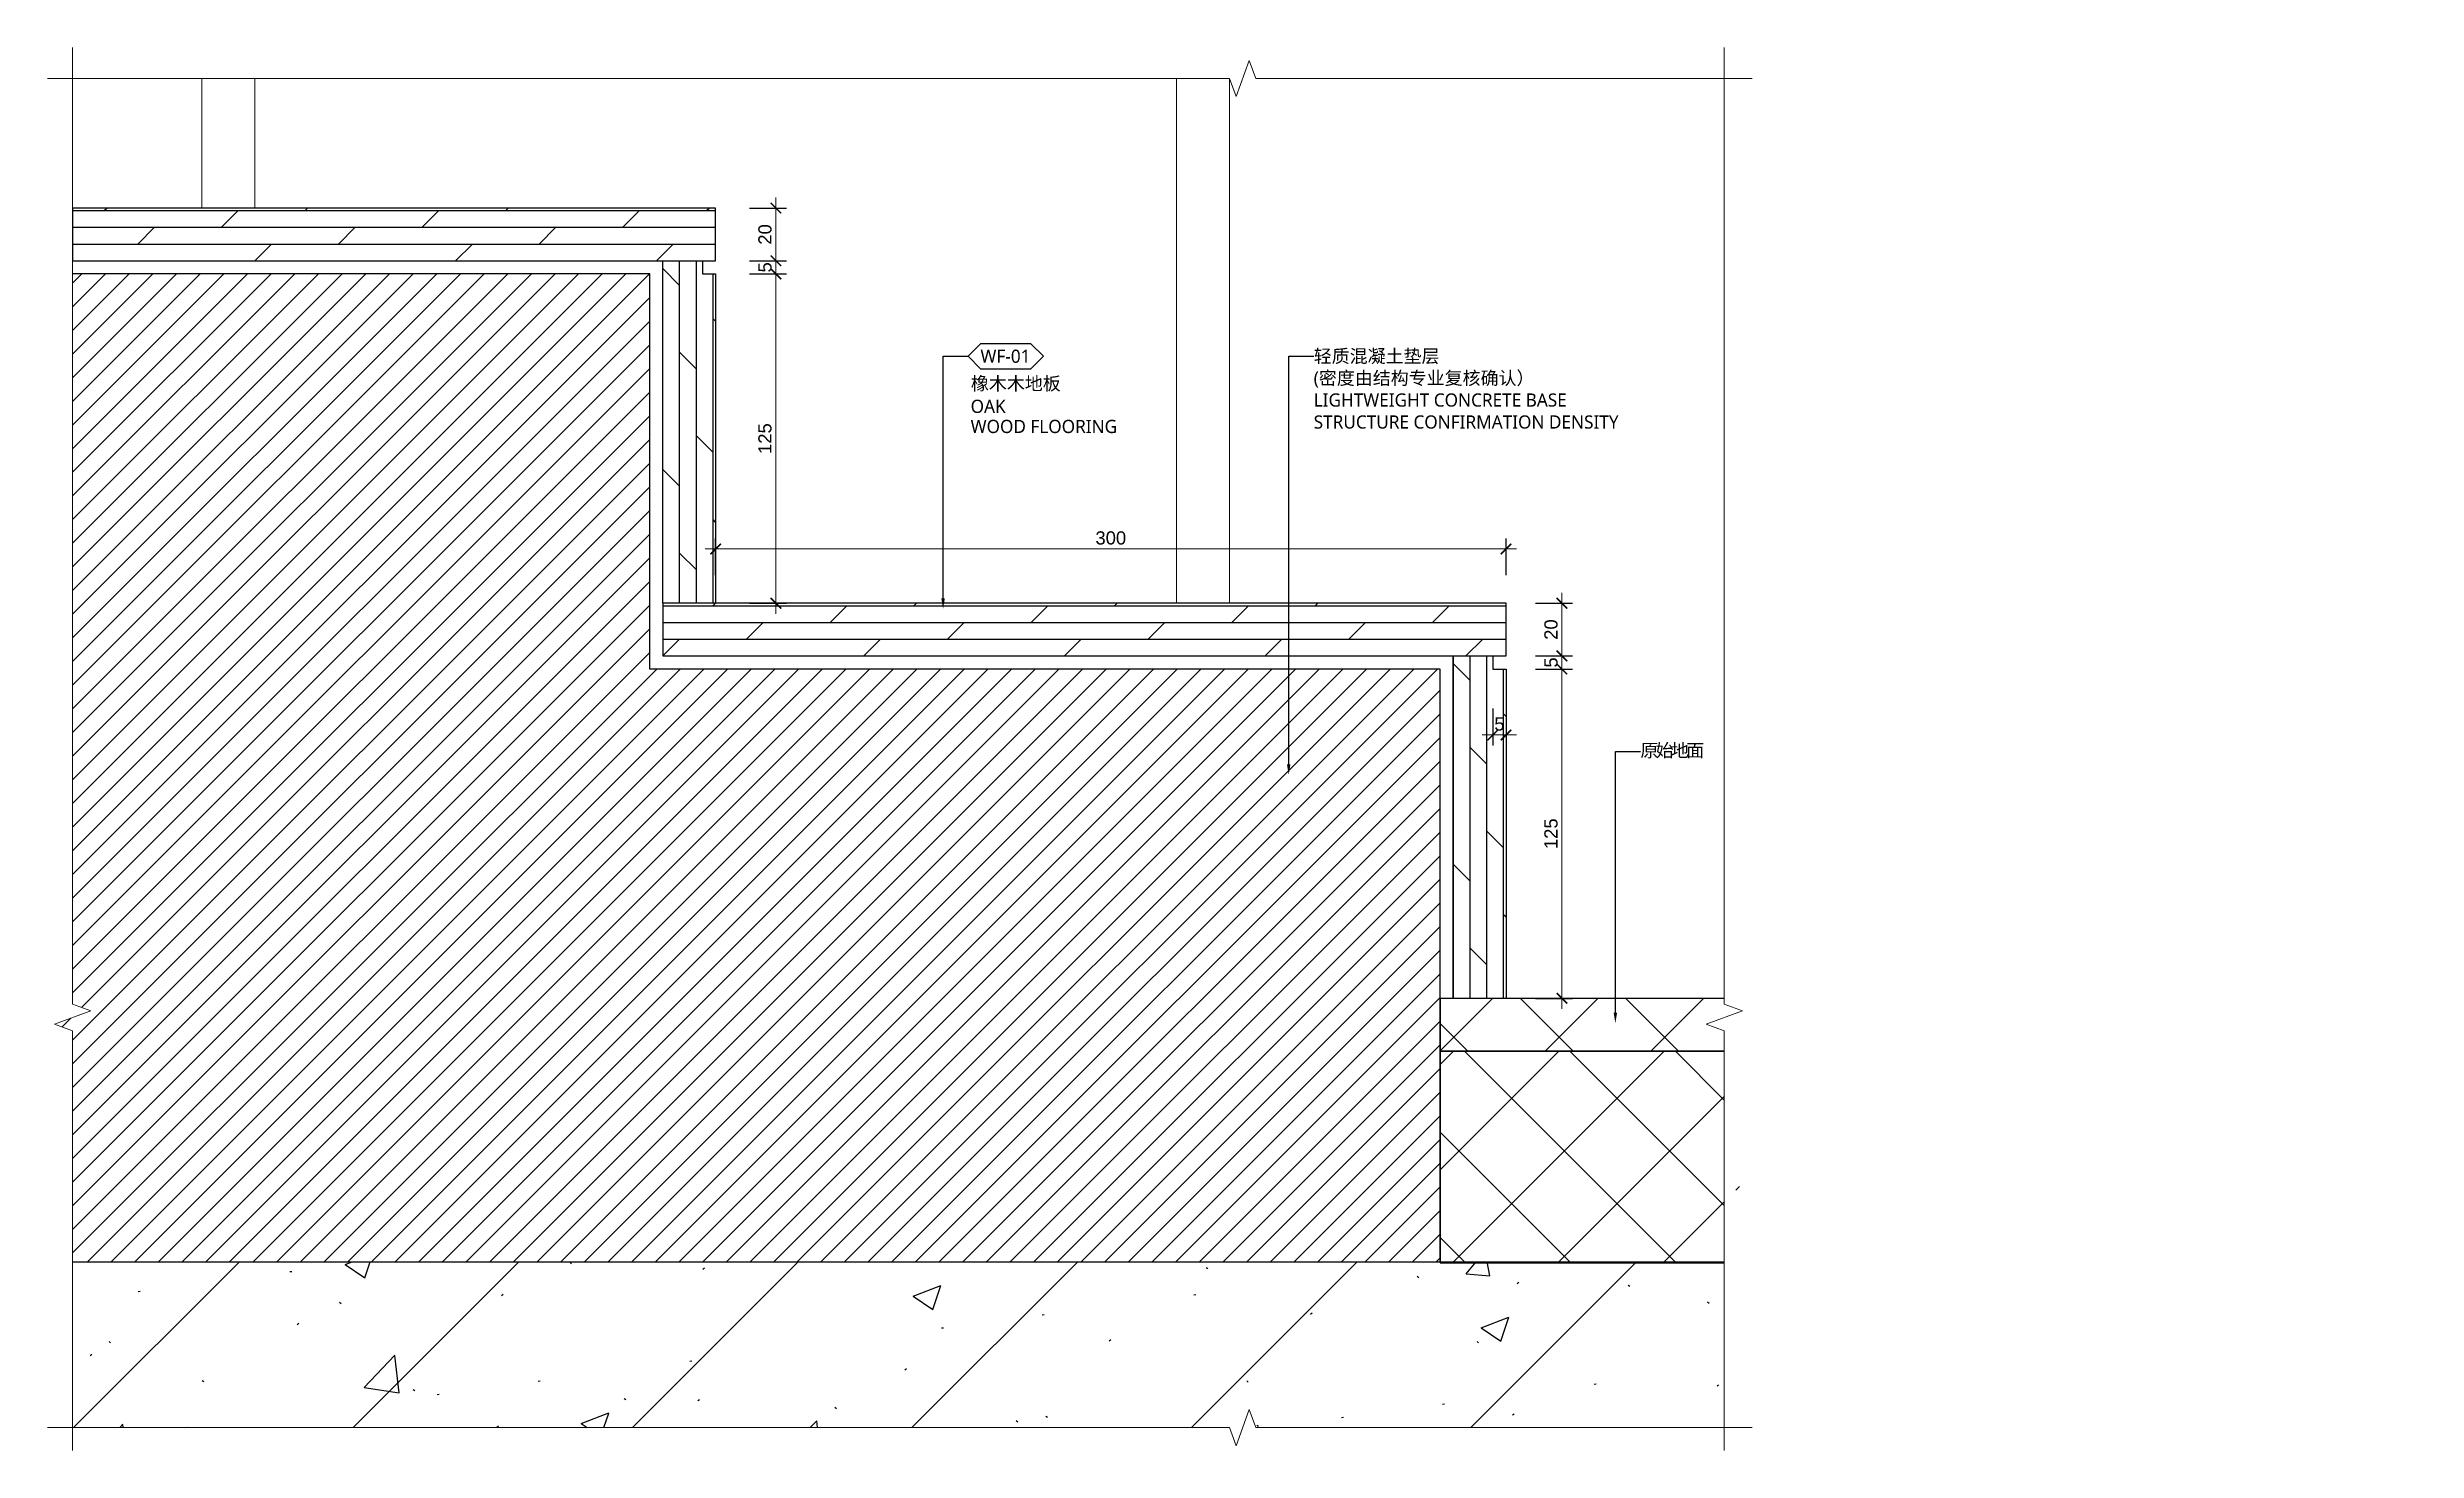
# Model space of a CAD drawing. Header units: millimetres. Extents: x 6321 to 48194, y 123 to 15211.
# Drawn here: x 45771 to 46670, y 9538 to 10071 of the extents above; entities that cross this region are included whole.
import ezdxf
from ezdxf import colors
from ezdxf.entities.mleader import LeaderData, LeaderLine
from ezdxf.enums import TextEntityAlignment as Align
from ezdxf.math import Vec2, Vec3

# ---------------------------------------------------------------- set-up
doc = ezdxf.new("R2010")
doc.units = ezdxf.units.MM
for name, color, linetype in [('0 @ 2', 7, 'Continuous'), ('I-DETL-LW01', 1, 'Continuous'), ('I-DETL-LW02', 2, 'Continuous'), ('IA10-16 Floor Detail$0$I-SECT-LW09', 9, 'Continuous'), ('WALL TYPE$0$G-ANNO-NOTE-CH', 7, 'Continuous'), ('WALL TYPE$0$I-SECT-LW03', 3, 'Continuous')]:
    doc.layers.add(name, color=color, linetype=linetype)
for name, color, linetype, lineweight in [('_ACM-A-ANNO-DIMS', 2, 'Continuous', 13), ('_ACM-A-DETL-PATT', 8, 'Continuous', 0), ('_ACM-A-DETL-THIN', 2, 'Continuous', 9)]:
    doc.layers.add(name, color=color, linetype=linetype, lineweight=lineweight)
doc.styles.add('Arial', font='ARIALUNI.ttf')
doc.styles.add('Arial_1', font='arial.ttf', dxfattribs={"height": 75})
doc.styles.add('WALL TYPE$0$Aecom Chinese', font='Microsoft YaHei.ttf')
doc.dimstyles.new('Aec-Arch-M-2', dxfattribs={"dimscale": 2, "dimtxt": 2.5, "dimasz": 2, "dimexe": 2, "dimexo": 2, "dimgap": 0.8, "dimtad": 1, "dimdec": 0, "dimrnd": 1, "dimzin": 3, "dimdsep": 46, "dimtxsty": 'Arial', "dimblk": 'WALL TYPE$0$_ArchTick', "dimcen": 2.5, "dimdle": 2, "dimclrd": 256, "dimclre": 256, "dimclrt": 256, "dimazin": 2, "dimtfac": 0.75, "dimtdec": 0, "dimtix": 1, "dimtmove": 2, "dimatfit": 2, "dimfxl": 5, "dimfxlon": 1, "dimtolj": 1, "dimtzin": 0, "dimlwd": -1, "dimarcsym": 0})

msp = doc.modelspace()

# ---------------------------------------------------------------- blocks, each defined once
blk = doc.blocks.new('WALL TYPE$0$_ArchTick')
at = {"color": 0, "linetype": 'ByBlock', "const_width": 0.15}
blk.add_lwpolyline([(-0.5, -0.5), (0.5, 0.5)], dxfattribs=at)
blk = doc.blocks.new('*D101')
at = {"layer": '_ACM-A-ANNO-DIMS', "ltscale": 2, "transparency": 16777216}
blk.add_line((46345.8, 9705.62), (46345.8, 9838.62), dxfattribs=at)
at = {"layer": '_ACM-A-ANNO-DIMS', "linetype": 'Continuous', "lineweight": -2, "ltscale": 2, "transparency": 16777216}
for p, q in [((46335.8, 9834.62), (46349.8, 9834.62)), ((46335.8, 9709.62), (46349.8, 9709.62))]:
    blk.add_line(p, q, dxfattribs=at)
at = {"layer": 'Defpoints', "color": 0, "linetype": 'Continuous', "ltscale": 2, "transparency": 16777216}
for p in [(46324.57, 9834.62), (46345.8, 9834.62), (46324.57, 9709.62)]:
    blk.add_point(p, dxfattribs=at)
at = {"layer": '_ACM-A-ANNO-DIMS', "linetype": 'Continuous', "ltscale": 2, "transparency": 16777216, "xscale": 4, "yscale": 4, "zscale": 4}
for p, rotation in [((46345.8, 9834.62), 90), ((46345.8, 9709.62), 270)]:
    blk.add_blockref('WALL TYPE$0$_ArchTick', p, dxfattribs=dict(at, rotation=rotation))
at = {"layer": '_ACM-A-ANNO-DIMS', "linetype": 'Continuous', "ltscale": 2, "transparency": 16777216, "insert": (46341.65, 9772.12), "char_height": 5, "attachment_point": 5, "rotation": 90, "style": 'Arial'}
blk.add_mtext('\\A1;125', dxfattribs=at)
blk = doc.blocks.new('*D102')
at = {"layer": '_ACM-A-ANNO-DIMS', "linetype": 'Continuous', "lineweight": -2, "ltscale": 2, "transparency": 16777216}
for p, q in [((46335.8, 9839.62), (46349.8, 9839.62)), ((46335.8, 9834.62), (46349.8, 9834.62))]:
    blk.add_line(p, q, dxfattribs=at)
at = {"layer": '_ACM-A-ANNO-DIMS', "ltscale": 2, "transparency": 16777216}
for p, q in [((46345.8, 9839.62), (46345.8, 9843.62)), ((46345.8, 9834.62), (46345.8, 9839.62)), ((46345.8, 9834.62), (46345.8, 9830.62))]:
    blk.add_line(p, q, dxfattribs=at)
at = {"layer": 'Defpoints', "color": 0, "linetype": 'Continuous', "ltscale": 2, "transparency": 16777216}
for p in [(46324.57, 9839.62), (46345.8, 9839.62), (46324.57, 9834.62)]:
    blk.add_point(p, dxfattribs=at)
at = {"layer": '_ACM-A-ANNO-DIMS', "linetype": 'Continuous', "ltscale": 2, "transparency": 16777216, "xscale": 4, "yscale": 4, "zscale": 4}
for p, rotation in [((46345.8, 9839.62), 270), ((46345.8, 9834.62), 90)]:
    blk.add_blockref('WALL TYPE$0$_ArchTick', p, dxfattribs=dict(at, rotation=rotation))
at = {"layer": '_ACM-A-ANNO-DIMS', "linetype": 'Continuous', "ltscale": 2, "transparency": 16777216, "insert": (46341.66, 9837.12), "char_height": 5, "attachment_point": 5, "rotation": 90, "style": 'Arial'}
blk.add_mtext('\\A1;5', dxfattribs=at)
blk = doc.blocks.new('*D103')
at = {"layer": '_ACM-A-ANNO-DIMS', "linetype": 'Continuous', "lineweight": -2, "ltscale": 2, "transparency": 16777216}
for p, q in [((46335.8, 9859.62), (46349.8, 9859.62)), ((46335.8, 9839.62), (46349.8, 9839.62))]:
    blk.add_line(p, q, dxfattribs=at)
at = {"layer": '_ACM-A-ANNO-DIMS', "ltscale": 2, "transparency": 16777216}
blk.add_line((46345.8, 9835.62), (46345.8, 9863.62), dxfattribs=at)
at = {"layer": 'Defpoints', "color": 0, "linetype": 'Continuous', "ltscale": 2, "transparency": 16777216}
for p in [(46324.57, 9859.62), (46345.8, 9859.62), (46324.57, 9839.62)]:
    blk.add_point(p, dxfattribs=at)
at = {"layer": '_ACM-A-ANNO-DIMS', "linetype": 'Continuous', "ltscale": 2, "transparency": 16777216, "xscale": 4, "yscale": 4, "zscale": 4}
for p, rotation in [((46345.8, 9859.62), 90), ((46345.8, 9839.62), 270)]:
    blk.add_blockref('WALL TYPE$0$_ArchTick', p, dxfattribs=dict(at, rotation=rotation))
at = {"layer": '_ACM-A-ANNO-DIMS', "linetype": 'Continuous', "ltscale": 2, "transparency": 16777216, "insert": (46341.65, 9849.62), "char_height": 5, "attachment_point": 5, "rotation": 90, "style": 'Arial'}
blk.add_mtext('\\A1;20', dxfattribs=at)
blk = doc.blocks.new('*D104')
at = {"layer": '_ACM-A-ANNO-DIMS', "linetype": 'Continuous', "lineweight": -2, "ltscale": 2, "transparency": 16777216}
for p, q in [((46024.57, 9870.22), (46024.57, 9884.22)), ((46324.57, 9870.22), (46324.57, 9884.22))]:
    blk.add_line(p, q, dxfattribs=at)
at = {"layer": '_ACM-A-ANNO-DIMS', "ltscale": 2, "transparency": 16777216}
blk.add_line((46328.57, 9880.22), (46020.57, 9880.22), dxfattribs=at)
at = {"layer": 'Defpoints', "color": 0, "linetype": 'Continuous', "ltscale": 2, "transparency": 16777216}
for p in [(46024.57, 9880.22), (46024.57, 9859.62), (46324.57, 9859.62)]:
    blk.add_point(p, dxfattribs=at)
at = {"layer": '_ACM-A-ANNO-DIMS', "linetype": 'Continuous', "ltscale": 2, "transparency": 16777216, "xscale": 4, "yscale": 4, "zscale": 4, "rotation": 180}
blk.add_blockref('WALL TYPE$0$_ArchTick', (46024.57, 9880.22), dxfattribs=at)
at = {"layer": '_ACM-A-ANNO-DIMS', "linetype": 'Continuous', "ltscale": 2, "transparency": 16777216, "xscale": 4, "yscale": 4, "zscale": 4}
blk.add_blockref('WALL TYPE$0$_ArchTick', (46324.57, 9880.22), dxfattribs=at)
at = {"layer": '_ACM-A-ANNO-DIMS', "linetype": 'Continuous', "ltscale": 2, "transparency": 16777216, "insert": (46174.57, 9884.38), "char_height": 5, "attachment_point": 5, "style": 'Arial'}
blk.add_mtext('\\A1;300', dxfattribs=at)
blk = doc.blocks.new('*D105')
at = {"layer": '_ACM-A-ANNO-DIMS', "linetype": 'Continuous', "lineweight": -2, "ltscale": 2, "transparency": 16777216}
for p, q in [((46037.48, 9984.62), (46051.48, 9984.62)), ((46037.48, 9859.62), (46051.48, 9859.62))]:
    blk.add_line(p, q, dxfattribs=at)
at = {"layer": '_ACM-A-ANNO-DIMS', "ltscale": 2, "transparency": 16777216}
blk.add_line((46047.48, 9855.62), (46047.48, 9988.62), dxfattribs=at)
at = {"layer": 'Defpoints', "color": 0, "linetype": 'Continuous', "ltscale": 2, "transparency": 16777216}
for p in [(46024.57, 9984.62), (46047.48, 9984.62), (46024.57, 9859.62)]:
    blk.add_point(p, dxfattribs=at)
at = {"layer": '_ACM-A-ANNO-DIMS', "linetype": 'Continuous', "ltscale": 2, "transparency": 16777216, "xscale": 4, "yscale": 4, "zscale": 4}
for p, rotation in [((46047.48, 9984.62), 90), ((46047.48, 9859.62), 270)]:
    blk.add_blockref('WALL TYPE$0$_ArchTick', p, dxfattribs=dict(at, rotation=rotation))
at = {"layer": '_ACM-A-ANNO-DIMS', "linetype": 'Continuous', "ltscale": 2, "transparency": 16777216, "insert": (46043.32, 9922.12), "char_height": 5, "attachment_point": 5, "rotation": 90, "style": 'Arial'}
blk.add_mtext('\\A1;125', dxfattribs=at)
blk = doc.blocks.new('*D106')
at = {"layer": '_ACM-A-ANNO-DIMS', "ltscale": 2, "transparency": 16777216}
for p, q in [((46047.48, 9989.62), (46047.48, 9993.62)), ((46047.48, 9984.62), (46047.48, 9989.62)), ((46047.48, 9984.62), (46047.48, 9980.62))]:
    blk.add_line(p, q, dxfattribs=at)
at = {"layer": '_ACM-A-ANNO-DIMS', "linetype": 'Continuous', "lineweight": -2, "ltscale": 2, "transparency": 16777216}
for p, q in [((46037.48, 9989.62), (46051.48, 9989.62)), ((46037.48, 9984.62), (46051.48, 9984.62))]:
    blk.add_line(p, q, dxfattribs=at)
at = {"layer": 'Defpoints', "color": 0, "linetype": 'Continuous', "ltscale": 2, "transparency": 16777216}
for p in [(46024.57, 9989.62), (46024.57, 9984.62), (46047.48, 9989.62)]:
    blk.add_point(p, dxfattribs=at)
at = {"layer": '_ACM-A-ANNO-DIMS', "linetype": 'Continuous', "ltscale": 2, "transparency": 16777216, "xscale": 4, "yscale": 4, "zscale": 4}
for p, rotation in [((46047.48, 9989.62), 270), ((46047.48, 9984.62), 90)]:
    blk.add_blockref('WALL TYPE$0$_ArchTick', p, dxfattribs=dict(at, rotation=rotation))
at = {"layer": '_ACM-A-ANNO-DIMS', "linetype": 'Continuous', "ltscale": 2, "transparency": 16777216, "insert": (46043.34, 9987.12), "char_height": 5, "attachment_point": 5, "rotation": 90, "style": 'Arial'}
blk.add_mtext('\\A1;5', dxfattribs=at)
blk = doc.blocks.new('*D107')
at = {"layer": '_ACM-A-ANNO-DIMS', "linetype": 'Continuous', "lineweight": -2, "ltscale": 2, "transparency": 16777216}
for p, q in [((46037.48, 10009.62), (46051.48, 10009.62)), ((46037.48, 9989.62), (46051.48, 9989.62))]:
    blk.add_line(p, q, dxfattribs=at)
at = {"layer": '_ACM-A-ANNO-DIMS', "ltscale": 2, "transparency": 16777216}
blk.add_line((46047.48, 9985.62), (46047.48, 10013.62), dxfattribs=at)
at = {"layer": 'Defpoints', "color": 0, "linetype": 'Continuous', "ltscale": 2, "transparency": 16777216}
for p in [(46024.57, 10009.62), (46047.48, 10009.62), (46024.57, 9989.62)]:
    blk.add_point(p, dxfattribs=at)
at = {"layer": '_ACM-A-ANNO-DIMS', "linetype": 'Continuous', "ltscale": 2, "transparency": 16777216, "xscale": 4, "yscale": 4, "zscale": 4}
for p, rotation in [((46047.48, 10009.62), 90), ((46047.48, 9989.62), 270)]:
    blk.add_blockref('WALL TYPE$0$_ArchTick', p, dxfattribs=dict(at, rotation=rotation))
at = {"layer": '_ACM-A-ANNO-DIMS', "linetype": 'Continuous', "ltscale": 2, "transparency": 16777216, "insert": (46043.32, 9999.62), "char_height": 5, "attachment_point": 5, "rotation": 90, "style": 'Arial'}
blk.add_mtext('\\A1;20', dxfattribs=at)
blk = doc.blocks.new('*D108')
at = {"layer": '_ACM-A-ANNO-DIMS', "lineweight": -2, "transparency": 16777216}
for p, q in [((46319.57, 9819.61), (46319.57, 9805.61)), ((46324.57, 9819.61), (46324.57, 9805.61))]:
    blk.add_line(p, q, dxfattribs=at)
at = {"layer": '_ACM-A-ANNO-DIMS', "transparency": 16777216}
for p, q in [((46319.57, 9809.61), (46315.57, 9809.61)), ((46324.57, 9809.61), (46319.57, 9809.61)), ((46324.57, 9809.61), (46328.57, 9809.61))]:
    blk.add_line(p, q, dxfattribs=at)
at = {"layer": 'Defpoints', "color": 0, "transparency": 16777216}
for p in [(46319.57, 9834.62), (46324.57, 9834.62), (46319.57, 9809.61)]:
    blk.add_point(p, dxfattribs=at)
at = {"layer": '_ACM-A-ANNO-DIMS', "transparency": 16777216, "xscale": 4, "yscale": 4, "zscale": 4}
blk.add_blockref('WALL TYPE$0$_ArchTick', (46319.57, 9809.61), dxfattribs=at)
at = {"layer": '_ACM-A-ANNO-DIMS', "transparency": 16777216, "xscale": 4, "yscale": 4, "zscale": 4, "rotation": 180}
blk.add_blockref('WALL TYPE$0$_ArchTick', (46324.57, 9809.61), dxfattribs=at)
at = {"layer": '_ACM-A-ANNO-DIMS', "transparency": 16777216, "insert": (46322.07, 9813.75), "char_height": 5, "attachment_point": 5, "style": 'Arial'}
blk.add_mtext('\\A1;5', dxfattribs=at)
blk = doc.blocks.new('WHA12202707')
at = {"transparency": 16777216}
for p, q in [((2.38, 2.38), (0, 0)), ((2.38, -2.38), (0, 0)), ((11.91, 2.38), (2.38, 2.38)), ((11.91, 2.38), (14.29, 0)), ((11.91, -2.38), (14.29, 0)), ((2.38, -2.38), (11.91, -2.38))]:
    blk.add_line(p, q, dxfattribs=at)
at = {"transparency": 16777216, "style": 'WALL TYPE$0$Aecom Chinese'}
blk.add_attdef('英文2', (0.49, -14.58), '', height=2.5, dxfattribs=at)
at = {"layer": 'WALL TYPE$0$G-ANNO-NOTE-CH', "transparency": 16777216, "style": 'WALL TYPE$0$Aecom Chinese'}
blk.add_attdef('编号', text='', height=2.5, dxfattribs=at).set_placement((7.1, 0), align=Align.MIDDLE)
for tag, p in [('中文', (0.54, -5.18)), ('英文', (0.49, -9.51))]:
    blk.add_attdef(tag, text='', height=2.5, dxfattribs=at).set_placement(p, align=Align.MIDDLE_LEFT)

# ---------------------------------------------------------------- dimensions: what is measured, and where the dimension line sits
at = {"layer": '_ACM-A-ANNO-DIMS', "linetype": 'Continuous', "ltscale": 2}
for base, p1, p2, picture, middle in [((46047.48, 10009.62), (46024.57, 9989.62), (46024.57, 10009.62), '*D107', (46043.32, 9999.62)), ((46047.48, 9989.62), (46024.57, 9984.62), (46024.57, 9989.62), '*D106', (46043.34, 9987.12)), ((46047.48, 9984.62), (46024.57, 9859.62), (46024.57, 9984.62), '*D105', (46043.32, 9922.12)), ((46345.8, 9859.62), (46324.57, 9839.62), (46324.57, 9859.62), '*D103', (46341.65, 9849.62)), ((46345.8, 9839.62), (46324.57, 9834.62), (46324.57, 9839.62), '*D102', (46341.66, 9837.12)), ((46345.8, 9834.62), (46324.57, 9709.62), (46324.57, 9834.62), '*D101', (46341.65, 9772.12))]:
    dim = msp.add_linear_dim(base=base, p1=p1, p2=p2, angle=90, dimstyle='Aec-Arch-M-2', override={"dimrnd": 5}, dxfattribs=at)
    dim.commit()
    dim.dimension.update_dxf_attribs({"geometry": picture, "text_midpoint": middle})
dim = msp.add_linear_dim(base=(46024.57, 9880.22), p1=(46324.57, 9859.62), p2=(46024.57, 9859.62), dimstyle='Aec-Arch-M-2', override={"dimrnd": 5}, dxfattribs=at)
dim.commit()
dim.dimension.update_dxf_attribs({"geometry": '*D104', "text_midpoint": (46174.57, 9884.38)})
at = {"layer": '_ACM-A-ANNO-DIMS'}
dim = msp.add_linear_dim(base=(46319.57, 9809.61), p1=(46324.57, 9834.62), p2=(46319.57, 9834.62), dimstyle='Aec-Arch-M-2', override={"dimzin": 8}, dxfattribs=at)
dim.commit()
dim.dimension.update_dxf_attribs({"geometry": '*D108', "text_midpoint": (46322.07, 9813.75)})

# ---------------------------------------------------------------- hatches: boundary and pattern name
h = msp.add_hatch()
h.set_pattern_fill('0-钢筋混凝土001-DOM', color=250, scale=15, pattern_type=2)
h.set_pattern_definition([(45, (1818.7, 4616.8), (-53.03301, 53.03301), []), (50, (1818.7, 4616.8), (107.58903, -9.41282), [11.25, -123.75]), (355, (1818.7, 4616.8), (-20.8127, 112.82882), [9, -99]), (100.4514, (1827.67, 4616.01), (86.7764, 103.41593), [9.56103, -105.17132]), (46.1842, (1818.7, 4646.8), (160.08616, -24.82785), [16.875, -185.625]), (96.6356, (1832.04, 4644.73), (140.1994, 146.1177), [14.34154, -157.75695]), (351.1842, (1818.7, 4646.8), (140.1993, 146.1178), [13.5, -148.5]), (21, (1833.7, 4639.3), (89.53606, -60.39283), [11.25, -123.75]), (326, (1833.7, 4639.3), (36.4973, 108.7725), [9, -99]), (71.4514, (1841.16, 4634.27), (126.0334, 48.37957), [9.56103, -105.17132]), (37.5, (1818.702, 4616.8), (1.823978, 49.934078), [0.75, -97.8, 0.75, -100.5, 0.75, -99.375]), (7.5, (1818.7, 4616.8), (39.46043, 59.161757), [0.75, -57.3, 0.75, -95.55, 0.75, -37.875]), (327.5, (1785.252, 4616.8), (80.073365, -3.38323), [0.75, -37.5, 0.75, -117, 0.75, -155.25]), (317.5, (1770.25, 4616.8), (87.47793, 15.01575), [0.75, -48.75, 0.75, -77.7, 0.75, -110.25])])
h.paths.add_polyline_path([(46219.63, 9546.69), (46222.13, 9539.82), (46227.13, 9553.56), (46229.63, 9546.69), (46407.42, 9546.69), (46407.42, 9609.62), (45780.55, 9609.62), (45780.55, 9546.69)])
at = {"layer": '_ACM-A-DETL-PATT'}
h = msp.add_hatch(dxfattribs=at)
h.set_pattern_fill('ANSI31', color=256, scale=2)
h.set_pattern_definition([(45, (45759.2455, 9609.621), (-4.49013, 4.49013), [])])
h.paths.add_polyline_path([(46299.57, 9609.62), (46299.57, 9834.62), (45999.57, 9834.62), (45999.57, 9984.62), (45780.55, 9984.62), (45780.55, 9707.36), (45787.42, 9704.86), (45773.68, 9699.86), (45780.55, 9697.36), (45780.55, 9609.62)])
h = msp.add_hatch(dxfattribs=at)
h.set_pattern_fill('多孔材料', color=256, scale=10, pattern_type=2)
h.set_pattern_definition([(45, (114444.813, 6434.887), (-20.00002, 20.00002), []), (135, (114444.813, 6434.887), (-20.00002, -20.00002), [])])
h.paths.add_polyline_path([(46407.42, 9709.62), (46299.57, 9709.62), (46299.57, 9689.62), (46407.42, 9689.62)])
h = msp.add_hatch(dxfattribs=at)
h.set_pattern_fill('多孔材料', color=256, scale=10, pattern_type=2)
h.set_pattern_definition([(45, (70086.735, -1328.296), (-20.00002, 20.00002), []), (135, (70086.735, -1328.296), (-20.00002, -20.00002), [])])
h.paths.add_polyline_path([(46407.42, 9645.24), (46407.42, 9689.62), (46299.57, 9689.62), (46299.57, 9609.26), (46407.42, 9609.26), (46407.42, 9635.24), (46414.29, 9637.74), (46400.56, 9642.74)])
at = {"layer": 'IA10-16 Floor Detail$0$I-SECT-LW09'}
h = msp.add_hatch(dxfattribs=at)
h.set_pattern_fill('DOLMIT', color=8)
h.set_pattern_definition([(0, (45849.6875, 9989.621), (0, 6.35), []), (45, (45849.688, 9989.621), (-12.7, 12.7), [8.9803, -17.9605])])
h.paths.add_polyline_path([(46024.57, 9989.62), (46024.57, 10009.62), (45780.55, 10009.62), (45780.55, 9989.62)])
h = msp.add_hatch(dxfattribs=at)
h.set_pattern_fill('DOLMIT', color=8, angle=90)
h.set_pattern_definition([(90, (46004.5744, 9859.621), (-6.35, 4e-16), []), (135, (46004.574, 9859.621), (-12.7, -12.7), [8.9803, -17.9605])])
h.paths.add_polyline_path([(46024.57, 9984.62), (46019.57, 9984.62), (46019.57, 9989.62), (46004.57, 9989.62), (46004.57, 9859.62), (46024.57, 9859.62)])
h = msp.add_hatch(dxfattribs=at)
h.set_pattern_fill('DOLMIT', color=8)
h.set_pattern_definition([(0, (46004.5744, 9839.621), (0, 6.35), []), (45, (46004.574, 9839.621), (-12.7, 12.7), [8.9803, -17.9605])])
h.paths.add_polyline_path([(46004.57, 9859.62), (46004.57, 9839.62), (46324.57, 9839.62), (46324.57, 9859.62)])
h = msp.add_hatch(dxfattribs=at)
h.set_pattern_fill('DOLMIT', color=8, angle=90)
h.set_pattern_definition([(90, (46304.5744, 9709.621), (-6.35, 4e-16), []), (135, (46304.574, 9709.621), (-12.7, -12.7), [8.9803, -17.9605])])
h.paths.add_polyline_path([(46304.57, 9709.62), (46324.57, 9709.62), (46324.57, 9834.62), (46319.57, 9834.62), (46319.57, 9839.62), (46304.57, 9839.62)])

# ---------------------------------------------------------------- linework, layer by layer
at = {"layer": '_ACM-A-ANNO-DIMS', "linetype": 'Continuous', "ltscale": 2, "elevation": 3.65}
for points in [[(45770.95, 10058.79), (46219.63, 10058.79), (46222.13, 10051.92), (46227.13, 10065.66), (46229.63, 10058.79), (46418.04, 10058.79)], [(45780.55, 10070.63), (45780.55, 9707.36), (45787.42, 9704.86), (45773.68, 9699.86), (45780.55, 9697.36), (45780.55, 9537.94)], [(46407.42, 10070.63), (46407.42, 9707.36), (46414.29, 9704.86), (46400.56, 9699.86), (46407.42, 9697.36), (46407.42, 9537.94)]]:
    msp.add_lwpolyline(points, dxfattribs=at)
at = {"layer": '_ACM-A-ANNO-DIMS', "linetype": 'Continuous', "ltscale": 2}
msp.add_lwpolyline([(45770.95, 9546.69), (46219.63, 9546.69), (46222.13, 9539.82), (46227.13, 9553.56), (46229.63, 9546.69), (46418.04, 9546.69)], dxfattribs=at)
at = {"layer": '_ACM-A-DETL-THIN', "color": 8}
for points in [[(45829.57, 10058.79), (45829.57, 10009.62)], [(45849.69, 10058.79), (45849.69, 10009.62)], [(46199.46, 10058.79), (46199.46, 9859.62)], [(46219.57, 10058.79), (46219.57, 9859.62)]]:
    msp.add_lwpolyline(points, dxfattribs=at)
at = {"layer": 'I-DETL-LW01'}
msp.add_lwpolyline([(46299.57, 9609.62), (46299.57, 9834.62), (45999.57, 9834.62), (45999.57, 9984.62), (45780.55, 9984.62)], dxfattribs=at)
at = {"layer": 'I-DETL-LW02'}
for points in [[(46024.57, 10009.62), (45780.55, 10009.62), (45780.55, 9989.62), (46024.57, 9989.62)], [(46004.57, 9859.62), (46004.57, 9989.62), (46019.57, 9989.62), (46019.57, 9984.62), (46024.57, 9984.62), (46024.57, 9859.62)], [(46324.57, 9859.62), (46004.57, 9859.62), (46004.57, 9839.62), (46324.57, 9839.62)], [(46304.57, 9709.62), (46304.57, 9839.62), (46319.57, 9839.62), (46319.57, 9834.62), (46324.57, 9834.62), (46324.57, 9709.62)]]:
    msp.add_lwpolyline(points, close=True, dxfattribs=at)
for points in [[(46407.42, 9709.62), (46299.57, 9709.62), (46299.57, 9689.62), (46407.42, 9689.62)], [(46407.42, 9689.62), (46299.57, 9689.62), (46299.57, 9609.26), (46407.42, 9609.26)]]:
    msp.add_lwpolyline(points, dxfattribs=at)
at = {"layer": 'WALL TYPE$0$I-SECT-LW03'}
msp.add_lwpolyline([(45780.55, 9609.62), (46407.42, 9609.62)], dxfattribs=at)

msp.set_redraw_order([(e.dxf.handle, doc.entitydb.next_handle()) for e in msp.query("TEXT MTEXT ATTDEF DIMENSION ARC_DIMENSION")])  # texts and dimensions are drawn at this point

# ---------------------------------------------------------------- leaders
at = {"layer": '0 @ 2'}
ml = msp.add_multileader_block('Standard', dxfattribs=at)
ml.set_content('WHA12202707', color=256, scale=2)
ml.set_attribute('编号', 'WF-01', width=0)
ml.set_attribute('中文', '橡木木地板', width=0)
ml.set_attribute('英文', 'OAK ', width=0)
ml.set_attribute('英文2', 'WOOD FLOORING', width=0)
ml.set_leader_properties(color=2)
ml.build(insert=Vec2(0, 0))
ml.multileader.update_dxf_attribs({"text_right_attachment_type": 6, "dogleg_length": 0.36, "scale": 2})
ctx = ml.context
ctx.base_point, ctx.scale, ctx.char_height, ctx.landing_gap_size, ctx.plane_origin = Vec3(46120.39, 9953.39), 2, 150, 0.18, Vec3(46110.91, 9613.22)
ctx.right_attachment = 6
notes = []
notes.append((ctx, [(0, (1, 1, 0), (46110.91, 9953.39), (1, 0), 9.48, [(5, [(46110.91, 9857.5)], 0, [])])]))
ctx.block.insert = Vec3(46120.39, 9953.39)
ml = msp.add_multileader_mtext('Standard', dxfattribs=at)
ml.set_content('{\\fMicrosoft YaHei|b0|i0|c134|p34;轻质混凝土垫层\\P(密度由结构专业复核确认）\\PLIGHTWEIGHT CONCRETE BASE\\PSTRUCTURE CONFIRMATION DENSITY}', color=256, style='Arial_1')
ml.set_leader_properties(color=2)
ml.build(insert=Vec2(0, 0))
ml.multileader.update_dxf_attribs({"text_left_attachment_type": 2, "dogleg_length": 4.74, "scale": 2})
ctx = ml.context
ctx.base_point, ctx.scale, ctx.char_height, ctx.landing_gap_size, ctx.plane_origin = Vec3(46251.57, 9953.39), 2, 5, 0.006, Vec3(46022.98, 11578.83)
ctx.right_attachment = 6
notes.append((ctx, [(0, (1, 1, 0), (46242.09, 9953.39), (1, 0), 9.48, [(1, [(46242.09, 9794.45)], 0, [])])]))
ctx.mtext.insert, ctx.mtext.width = Vec3(46251.58, 9955.93), 147.3073
ml = msp.add_multileader_mtext('Standard', dxfattribs=at)
ml.set_content('\\pxsm1,ql,t0.75;{\\fSimHei|b0|i0|c134|p49;\\T0.85;原始地面}', color=256, style='Arial_1')
ml.set_leader_properties(color=2)
ml.build(insert=Vec2(0, 0))
ml.multileader.update_dxf_attribs({"text_left_attachment_type": 2, "dogleg_length": 4.74, "scale": 2})
ctx = ml.context
ctx.base_point, ctx.scale, ctx.char_height, ctx.landing_gap_size, ctx.plane_origin = Vec3(46375.56, 9803.39), 2, 5, 0.006, Vec3(46146.97, 11428.83)
ctx.right_attachment = 6
notes.append((ctx, [(0, (1, 1, 0), (46366.08, 9803.39), (1, 0), 9.48, [(1, [(46366.08, 9700.19)], 0, [])])]))
ctx.mtext.insert, ctx.mtext.width = Vec3(46375.57, 9806.27), 147.3073
for ctx, leaders in notes:
    for number, flags, end, landing, length, lines in leaders:
        leader = LeaderData()
        leader.index, (leader.has_last_leader_line, leader.has_dogleg_vector, leader.attachment_direction) = number, flags
        leader.last_leader_point, leader.dogleg_vector, leader.dogleg_length = Vec3(end), Vec3(landing), length
        for number, points, colour, breaks in lines:
            line = LeaderLine()
            line.index, line.vertices, line.color, line.breaks = number, Vec3.list(points), colors.encode_raw_color(colour), breaks
            leader.lines.append(line)
        ctx.leaders.append(leader)

doc.saveas('drawing.dxf')
